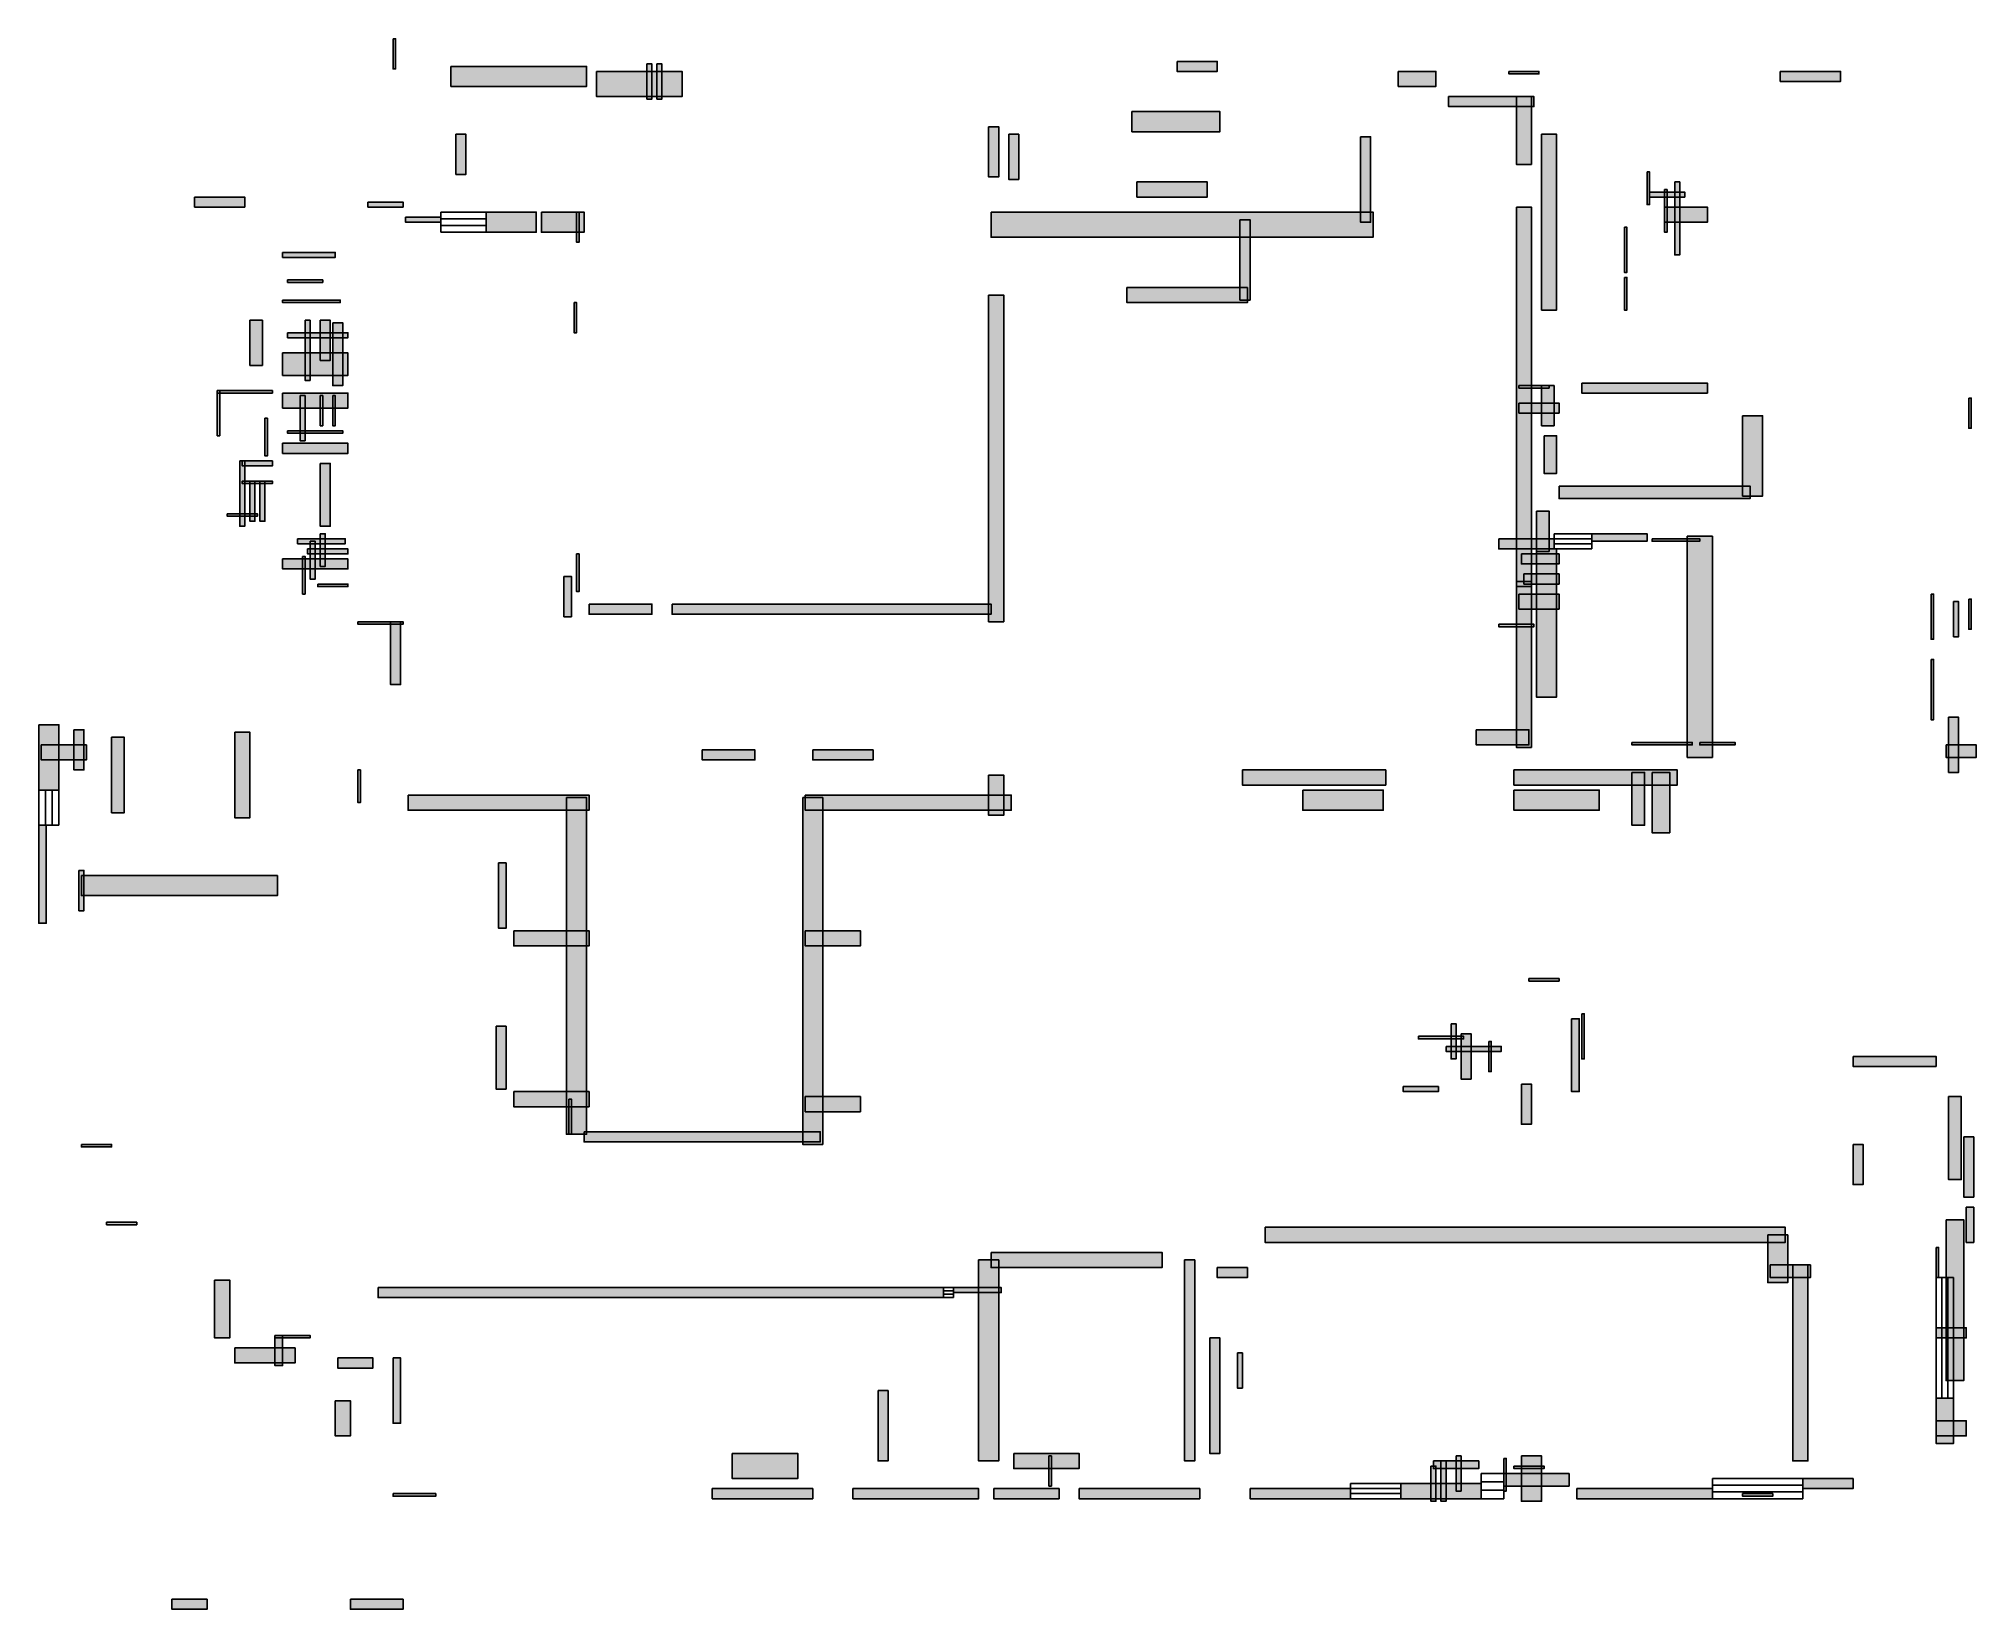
# Model space of a CAD drawing. Header units: millimetres. Extents: x 229 to 7014, y 194 to 5694.
import ezdxf

# ---------------------------------------------------------------- set-up
doc = ezdxf.new("R2010")
doc.units = ezdxf.units.MM
doc.layers.add('WALL', color=7, linetype='Continuous')
doc.layers.add('WINDOW', color=5, linetype='Continuous')

msp = doc.modelspace()

# ---------------------------------------------------------------- hatches: boundary and pattern name
at = {"layer": 'WALL'}
h = msp.add_hatch(color=256, dxfattribs=at)
h.dxf.hatch_style = 1
h.paths.add_polyline_path([(1469.6, 5693.6), (1478.4, 5693.6), (1478.4, 5588), (1469.6, 5588)])
h = msp.add_hatch(color=256, dxfattribs=at)
h.dxf.hatch_style = 1
h.paths.add_polyline_path([(1672, 5596.8), (2147.2, 5596.8), (2147.2, 5526.4), (1672, 5526.4)])
h = msp.add_hatch(color=256, dxfattribs=at)
h.dxf.hatch_style = 1
h.paths.add_polyline_path([(2182.4, 5579.2), (2481.6, 5579.2), (2481.6, 5491.2), (2182.4, 5491.2)])
h = msp.add_hatch(color=256, dxfattribs=at)
h.dxf.hatch_style = 1
h.paths.add_polyline_path([(2358.4, 5605.6), (2376, 5605.6), (2376, 5482.4), (2358.4, 5482.4)])
h = msp.add_hatch(color=256, dxfattribs=at)
h.dxf.hatch_style = 1
h.paths.add_polyline_path([(2393.6, 5605.6), (2411.2, 5605.6), (2411.2, 5482.4), (2393.6, 5482.4)])
h = msp.add_hatch(color=256, dxfattribs=at)
h.dxf.hatch_style = 1
h.paths.add_polyline_path([(4215.2, 5614.4), (4356, 5614.4), (4356, 5579.2), (4215.2, 5579.2)])
h = msp.add_hatch(color=256, dxfattribs=at)
h.dxf.hatch_style = 1
h.paths.add_polyline_path([(4989.6, 5579.2), (5121.6, 5579.2), (5121.6, 5526.4), (4989.6, 5526.4)])
h = msp.add_hatch(color=256, dxfattribs=at)
h.dxf.hatch_style = 1
h.paths.add_polyline_path([(5376.8, 5579.2), (5482.4, 5579.2), (5482.4, 5570.4), (5376.8, 5570.4)])
h = msp.add_hatch(color=256, dxfattribs=at)
h.dxf.hatch_style = 1
h.paths.add_polyline_path([(6327.2, 5579.2), (6538.4, 5579.2), (6538.4, 5544), (6327.2, 5544)])
h = msp.add_hatch(color=256, dxfattribs=at)
h.dxf.hatch_style = 1
h.paths.add_polyline_path([(4056.8, 5438.4), (4364.8, 5438.4), (4364.8, 5368), (4056.8, 5368)])
h = msp.add_hatch(color=256, dxfattribs=at)
h.dxf.hatch_style = 1
h.paths.add_polyline_path([(5165.6, 5491.2), (5464.8, 5491.2), (5464.8, 5456), (5165.6, 5456)])
h = msp.add_hatch(color=256, dxfattribs=at)
h.dxf.hatch_style = 1
h.paths.add_polyline_path([(5403.2, 5491.2), (5456, 5491.2), (5456, 5253.6), (5403.2, 5253.6)])
h = msp.add_hatch(color=256, dxfattribs=at)
h.dxf.hatch_style = 1
h.paths.add_polyline_path([(3555.2, 5385.6), (3590.4, 5385.6), (3590.4, 5209.6), (3555.2, 5209.6)])
h = msp.add_hatch(color=256, dxfattribs=at)
h.dxf.hatch_style = 1
h.paths.add_polyline_path([(1689.6, 5359.2), (1724.8, 5359.2), (1724.8, 5218.4), (1689.6, 5218.4)])
h = msp.add_hatch(color=256, dxfattribs=at)
h.dxf.hatch_style = 1
h.paths.add_polyline_path([(3625.6, 5359.2), (3660.8, 5359.2), (3660.8, 5200.8), (3625.6, 5200.8)])
h = msp.add_hatch(color=256, dxfattribs=at)
h.dxf.hatch_style = 1
h.paths.add_polyline_path([(4857.6, 5350.4), (4892.8, 5350.4), (4892.8, 5051.2), (4857.6, 5051.2)])
h = msp.add_hatch(color=256, dxfattribs=at)
h.dxf.hatch_style = 1
h.paths.add_polyline_path([(5491.2, 5359.2), (5544, 5359.2), (5544, 4743.2), (5491.2, 4743.2)])
h = msp.add_hatch(color=256, dxfattribs=at)
h.dxf.hatch_style = 1
h.paths.add_polyline_path([(5860.8, 5227.2), (5869.6, 5227.2), (5869.6, 5112.8), (5860.8, 5112.8)])
h = msp.add_hatch(color=256, dxfattribs=at)
h.dxf.hatch_style = 1
h.paths.add_polyline_path([(4074.4, 5192), (4320.8, 5192), (4320.8, 5139.2), (4074.4, 5139.2)])
h = msp.add_hatch(color=256, dxfattribs=at)
h.dxf.hatch_style = 1
h.paths.add_polyline_path([(5869.6, 5156.8), (5992.8, 5156.8), (5992.8, 5139.2), (5869.6, 5139.2)])
h = msp.add_hatch(color=256, dxfattribs=at)
h.dxf.hatch_style = 1
h.paths.add_polyline_path([(5922.4, 5165.6), (5931.2, 5165.6), (5931.2, 5016), (5922.4, 5016)])
h = msp.add_hatch(color=256, dxfattribs=at)
h.dxf.hatch_style = 1
h.paths.add_polyline_path([(5957.6, 5192), (5975.2, 5192), (5975.2, 4936.8), (5957.6, 4936.8)])
h = msp.add_hatch(color=256, dxfattribs=at)
h.dxf.hatch_style = 1
h.paths.add_polyline_path([(774.4, 5139.2), (950.4, 5139.2), (950.4, 5104), (774.4, 5104)])
h = msp.add_hatch(color=256, dxfattribs=at)
h.dxf.hatch_style = 1
h.paths.add_polyline_path([(1381.6, 5121.6), (1504.8, 5121.6), (1504.8, 5104), (1381.6, 5104)])
h = msp.add_hatch(color=256, dxfattribs=at)
h.dxf.hatch_style = 1
h.paths.add_polyline_path([(5403.2, 5104), (5456, 5104), (5456, 3775.2), (5403.2, 3775.2)])
h = msp.add_hatch(color=256, dxfattribs=at)
h.dxf.hatch_style = 1
h.paths.add_polyline_path([(5922.4, 5104), (6072, 5104), (6072, 5051.2), (5922.4, 5051.2)])
h = msp.add_hatch(color=256, dxfattribs=at)
h.dxf.hatch_style = 1
h.paths.add_polyline_path([(1513.6, 5068.8), (1636.8, 5068.8), (1636.8, 5051.2), (1513.6, 5051.2)])
h = msp.add_hatch(color=256, dxfattribs=at)
h.dxf.hatch_style = 1
h.paths.add_polyline_path([(1795.2, 5086.4), (1971.2, 5086.4), (1971.2, 5016), (1795.2, 5016)])
h = msp.add_hatch(color=256, dxfattribs=at)
h.dxf.hatch_style = 1
h.paths.add_polyline_path([(1988.8, 5086.4), (2138.4, 5086.4), (2138.4, 5016), (1988.8, 5016)])
h = msp.add_hatch(color=256, dxfattribs=at)
h.dxf.hatch_style = 1
h.paths.add_polyline_path([(2112, 5086.4), (2120.8, 5086.4), (2120.8, 4980.8), (2112, 4980.8)])
h = msp.add_hatch(color=256, dxfattribs=at)
h.dxf.hatch_style = 1
h.paths.add_polyline_path([(3564, 5086.4), (4901.6, 5086.4), (4901.6, 4998.4), (3564, 4998.4)])
h = msp.add_hatch(color=256, dxfattribs=at)
h.dxf.hatch_style = 1
h.paths.add_polyline_path([(4435.2, 5060), (4470.4, 5060), (4470.4, 4778.4), (4435.2, 4778.4)])
h = msp.add_hatch(color=256, dxfattribs=at)
h.dxf.hatch_style = 1
h.paths.add_polyline_path([(5781.6, 5033.6), (5790.4, 5033.6), (5790.4, 4875.2), (5781.6, 4875.2)])
h = msp.add_hatch(color=256, dxfattribs=at)
h.dxf.hatch_style = 1
h.paths.add_polyline_path([(1082.4, 4945.6), (1267.2, 4945.6), (1267.2, 4928), (1082.4, 4928)])
h = msp.add_hatch(color=256, dxfattribs=at)
h.dxf.hatch_style = 1
h.paths.add_polyline_path([(1100, 4848.8), (1223.2, 4848.8), (1223.2, 4840), (1100, 4840)])
h = msp.add_hatch(color=256, dxfattribs=at)
h.dxf.hatch_style = 1
h.paths.add_polyline_path([(4039.2, 4822.4), (4461.6, 4822.4), (4461.6, 4769.6), (4039.2, 4769.6)])
h = msp.add_hatch(color=256, dxfattribs=at)
h.dxf.hatch_style = 1
h.paths.add_polyline_path([(5781.6, 4857.6), (5790.4, 4857.6), (5790.4, 4743.2), (5781.6, 4743.2)])
h = msp.add_hatch(color=256, dxfattribs=at)
h.dxf.hatch_style = 1
h.paths.add_polyline_path([(1082.4, 4778.4), (1284.8, 4778.4), (1284.8, 4769.6), (1082.4, 4769.6)])
h = msp.add_hatch(color=256, dxfattribs=at)
h.dxf.hatch_style = 1
h.paths.add_polyline_path([(2103.2, 4769.6), (2112, 4769.6), (2112, 4664), (2103.2, 4664)])
h = msp.add_hatch(color=256, dxfattribs=at)
h.dxf.hatch_style = 1
h.paths.add_polyline_path([(3555.2, 4796), (3608, 4796), (3608, 3652), (3555.2, 3652)])
h = msp.add_hatch(color=256, dxfattribs=at)
h.dxf.hatch_style = 1
h.paths.add_polyline_path([(968, 4708), (1012, 4708), (1012, 4549.6), (968, 4549.6)])
h = msp.add_hatch(color=256, dxfattribs=at)
h.dxf.hatch_style = 1
h.paths.add_polyline_path([(1161.6, 4708), (1179.2, 4708), (1179.2, 4496.8), (1161.6, 4496.8)])
h = msp.add_hatch(color=256, dxfattribs=at)
h.dxf.hatch_style = 1
h.paths.add_polyline_path([(1214.4, 4708), (1249.6, 4708), (1249.6, 4567.2), (1214.4, 4567.2)])
h = msp.add_hatch(color=256, dxfattribs=at)
h.dxf.hatch_style = 1
h.paths.add_polyline_path([(1258.4, 4699.2), (1293.6, 4699.2), (1293.6, 4479.2), (1258.4, 4479.2)])
h = msp.add_hatch(color=256, dxfattribs=at)
h.dxf.hatch_style = 1
h.paths.add_polyline_path([(1100, 4664), (1311.2, 4664), (1311.2, 4646.4), (1100, 4646.4)])
h = msp.add_hatch(color=256, dxfattribs=at)
h.dxf.hatch_style = 1
h.paths.add_polyline_path([(1082.4, 4593.6), (1311.2, 4593.6), (1311.2, 4514.4), (1082.4, 4514.4)])
h = msp.add_hatch(color=256, dxfattribs=at)
h.dxf.hatch_style = 1
h.paths.add_polyline_path([(5412, 4479.2), (5517.6, 4479.2), (5517.6, 4470.4), (5412, 4470.4)])
h = msp.add_hatch(color=256, dxfattribs=at)
h.dxf.hatch_style = 1
h.paths.add_polyline_path([(5491.2, 4479.2), (5535.2, 4479.2), (5535.2, 4338.4), (5491.2, 4338.4)])
h = msp.add_hatch(color=256, dxfattribs=at)
h.dxf.hatch_style = 1
h.paths.add_polyline_path([(5632, 4488), (6072, 4488), (6072, 4452.8), (5632, 4452.8)])
h = msp.add_hatch(color=256, dxfattribs=at)
h.dxf.hatch_style = 1
h.paths.add_polyline_path([(853.6, 4461.6), (1047.2, 4461.6), (1047.2, 4452.8), (853.6, 4452.8)])
h = msp.add_hatch(color=256, dxfattribs=at)
h.dxf.hatch_style = 1
h.paths.add_polyline_path([(853.6, 4461.6), (862.4, 4461.6), (862.4, 4303.2), (853.6, 4303.2)])
h = msp.add_hatch(color=256, dxfattribs=at)
h.dxf.hatch_style = 1
h.paths.add_polyline_path([(1082.4, 4452.8), (1311.2, 4452.8), (1311.2, 4400), (1082.4, 4400)])
h = msp.add_hatch(color=256, dxfattribs=at)
h.dxf.hatch_style = 1
h.paths.add_polyline_path([(1144, 4444), (1161.6, 4444), (1161.6, 4285.6), (1144, 4285.6)])
h = msp.add_hatch(color=256, dxfattribs=at)
h.dxf.hatch_style = 1
h.paths.add_polyline_path([(1214.4, 4444), (1223.2, 4444), (1223.2, 4338.4), (1214.4, 4338.4)])
h = msp.add_hatch(color=256, dxfattribs=at)
h.dxf.hatch_style = 1
h.paths.add_polyline_path([(1258.4, 4444), (1267.2, 4444), (1267.2, 4338.4), (1258.4, 4338.4)])
h = msp.add_hatch(color=256, dxfattribs=at)
h.dxf.hatch_style = 1
h.paths.add_polyline_path([(5412, 4417.6), (5552.8, 4417.6), (5552.8, 4382.4), (5412, 4382.4)])
h = msp.add_hatch(color=256, dxfattribs=at)
h.dxf.hatch_style = 1
h.paths.add_polyline_path([(6987.2, 4435.2), (6996, 4435.2), (6996, 4329.6), (6987.2, 4329.6)])
h = msp.add_hatch(color=256, dxfattribs=at)
h.dxf.hatch_style = 1
h.paths.add_polyline_path([(1020.8, 4364.8), (1029.6, 4364.8), (1029.6, 4232.8), (1020.8, 4232.8)])
h = msp.add_hatch(color=256, dxfattribs=at)
h.dxf.hatch_style = 1
h.paths.add_polyline_path([(6195.2, 4373.6), (6265.6, 4373.6), (6265.6, 4092), (6195.2, 4092)])
h = msp.add_hatch(color=256, dxfattribs=at)
h.dxf.hatch_style = 1
h.paths.add_polyline_path([(1082.4, 4276.8), (1311.2, 4276.8), (1311.2, 4241.6), (1082.4, 4241.6)])
h = msp.add_hatch(color=256, dxfattribs=at)
h.dxf.hatch_style = 1
h.paths.add_polyline_path([(1100, 4320.8), (1293.6, 4320.8), (1293.6, 4312), (1100, 4312)])
h = msp.add_hatch(color=256, dxfattribs=at)
h.dxf.hatch_style = 1
h.paths.add_polyline_path([(5500, 4303.2), (5544, 4303.2), (5544, 4171.2), (5500, 4171.2)])
h = msp.add_hatch(color=256, dxfattribs=at)
h.dxf.hatch_style = 1
h.paths.add_polyline_path([(932.8, 4215.2), (950.4, 4215.2), (950.4, 3986.4), (932.8, 3986.4)])
h = msp.add_hatch(color=256, dxfattribs=at)
h.dxf.hatch_style = 1
h.paths.add_polyline_path([(941.6, 4215.2), (1047.2, 4215.2), (1047.2, 4197.6), (941.6, 4197.6)])
h = msp.add_hatch(color=256, dxfattribs=at)
h.dxf.hatch_style = 1
h.paths.add_polyline_path([(941.6, 4144.8), (1047.2, 4144.8), (1047.2, 4136), (941.6, 4136)])
h = msp.add_hatch(color=256, dxfattribs=at)
h.dxf.hatch_style = 1
h.paths.add_polyline_path([(968, 4144.8), (985.6, 4144.8), (985.6, 4004), (968, 4004)])
h = msp.add_hatch(color=256, dxfattribs=at)
h.dxf.hatch_style = 1
h.paths.add_polyline_path([(1003.2, 4144.8), (1020.8, 4144.8), (1020.8, 4004), (1003.2, 4004)])
h = msp.add_hatch(color=256, dxfattribs=at)
h.dxf.hatch_style = 1
h.paths.add_polyline_path([(1214.4, 4206.4), (1249.6, 4206.4), (1249.6, 3986.4), (1214.4, 3986.4)])
h = msp.add_hatch(color=256, dxfattribs=at)
h.dxf.hatch_style = 1
h.paths.add_polyline_path([(5552.8, 4127.2), (6221.6, 4127.2), (6221.6, 4083.2), (5552.8, 4083.2)])
h = msp.add_hatch(color=256, dxfattribs=at)
h.dxf.hatch_style = 1
h.paths.add_polyline_path([(888.8, 4030.4), (994.4, 4030.4), (994.4, 4021.6), (888.8, 4021.6)])
h = msp.add_hatch(color=256, dxfattribs=at)
h.dxf.hatch_style = 1
h.paths.add_polyline_path([(5473.6, 4039.2), (5517.6, 4039.2), (5517.6, 3898.4), (5473.6, 3898.4)])
h = msp.add_hatch(color=256, dxfattribs=at)
h.dxf.hatch_style = 1
h.paths.add_polyline_path([(1135.2, 3942.4), (1302.4, 3942.4), (1302.4, 3924.8), (1135.2, 3924.8)])
h = msp.add_hatch(color=256, dxfattribs=at)
h.dxf.hatch_style = 1
h.paths.add_polyline_path([(1214.4, 3960), (1232, 3960), (1232, 3845.6), (1214.4, 3845.6)])
h = msp.add_hatch(color=256, dxfattribs=at)
h.dxf.hatch_style = 1
h.paths.add_polyline_path([(5341.6, 3942.4), (5535.2, 3942.4), (5535.2, 3907.2), (5341.6, 3907.2)])
h = msp.add_hatch(color=256, dxfattribs=at)
h.dxf.hatch_style = 1
h.paths.add_polyline_path([(5667.2, 3960), (5860.8, 3960), (5860.8, 3933.6), (5667.2, 3933.6)])
h = msp.add_hatch(color=256, dxfattribs=at)
h.dxf.hatch_style = 1
h.paths.add_polyline_path([(5878.4, 3942.4), (6045.6, 3942.4), (6045.6, 3933.6), (5878.4, 3933.6)])
h = msp.add_hatch(color=256, dxfattribs=at)
h.dxf.hatch_style = 1
h.paths.add_polyline_path([(6001.6, 3951.2), (6089.6, 3951.2), (6089.6, 3176.8), (6001.6, 3176.8)])
h = msp.add_hatch(color=256, dxfattribs=at)
h.dxf.hatch_style = 1
h.paths.add_polyline_path([(1082.4, 3872), (1311.2, 3872), (1311.2, 3836.8), (1082.4, 3836.8)])
h = msp.add_hatch(color=256, dxfattribs=at)
h.dxf.hatch_style = 1
h.paths.add_polyline_path([(1152.8, 3880.8), (1161.6, 3880.8), (1161.6, 3748.8), (1152.8, 3748.8)])
h = msp.add_hatch(color=256, dxfattribs=at)
h.dxf.hatch_style = 1
h.paths.add_polyline_path([(1170.4, 3907.2), (1311.2, 3907.2), (1311.2, 3889.6), (1170.4, 3889.6)])
h = msp.add_hatch(color=256, dxfattribs=at)
h.dxf.hatch_style = 1
h.paths.add_polyline_path([(1179.2, 3933.6), (1196.8, 3933.6), (1196.8, 3801.6), (1179.2, 3801.6)])
h = msp.add_hatch(color=256, dxfattribs=at)
h.dxf.hatch_style = 1
h.paths.add_polyline_path([(2112, 3889.6), (2120.8, 3889.6), (2120.8, 3757.6), (2112, 3757.6)])
h = msp.add_hatch(color=256, dxfattribs=at)
h.dxf.hatch_style = 1
h.paths.add_polyline_path([(5420.8, 3889.6), (5552.8, 3889.6), (5552.8, 3854.4), (5420.8, 3854.4)])
h = msp.add_hatch(color=256, dxfattribs=at)
h.dxf.hatch_style = 1
h.paths.add_polyline_path([(5473.6, 3907.2), (5544, 3907.2), (5544, 3388), (5473.6, 3388)])
h = msp.add_hatch(color=256, dxfattribs=at)
h.dxf.hatch_style = 1
h.paths.add_polyline_path([(2068, 3810.4), (2094.4, 3810.4), (2094.4, 3669.6), (2068, 3669.6)])
h = msp.add_hatch(color=256, dxfattribs=at)
h.dxf.hatch_style = 1
h.paths.add_polyline_path([(5429.6, 3819.2), (5552.8, 3819.2), (5552.8, 3784), (5429.6, 3784)])
h = msp.add_hatch(color=256, dxfattribs=at)
h.dxf.hatch_style = 1
h.paths.add_polyline_path([(1205.6, 3784), (1311.2, 3784), (1311.2, 3775.2), (1205.6, 3775.2)])
h = msp.add_hatch(color=256, dxfattribs=at)
h.dxf.hatch_style = 1
h.paths.add_polyline_path([(5403.2, 3792.8), (5456, 3792.8), (5456, 3212), (5403.2, 3212)])
h = msp.add_hatch(color=256, dxfattribs=at)
h.dxf.hatch_style = 1
h.paths.add_polyline_path([(5412, 3748.8), (5552.8, 3748.8), (5552.8, 3696), (5412, 3696)])
h = msp.add_hatch(color=256, dxfattribs=at)
h.dxf.hatch_style = 1
h.paths.add_polyline_path([(6855.2, 3748.8), (6864, 3748.8), (6864, 3590.4), (6855.2, 3590.4)])
h = msp.add_hatch(color=256, dxfattribs=at)
h.dxf.hatch_style = 1
h.paths.add_polyline_path([(2156, 3713.6), (2376, 3713.6), (2376, 3678.4), (2156, 3678.4)])
h = msp.add_hatch(color=256, dxfattribs=at)
h.dxf.hatch_style = 1
h.paths.add_polyline_path([(2446.4, 3713.6), (3564, 3713.6), (3564, 3678.4), (2446.4, 3678.4)])
h = msp.add_hatch(color=256, dxfattribs=at)
h.dxf.hatch_style = 1
h.paths.add_polyline_path([(6934.4, 3722.4), (6952, 3722.4), (6952, 3599.2), (6934.4, 3599.2)])
h = msp.add_hatch(color=256, dxfattribs=at)
h.dxf.hatch_style = 1
h.paths.add_polyline_path([(6987.2, 3731.2), (6996, 3731.2), (6996, 3625.6), (6987.2, 3625.6)])
h = msp.add_hatch(color=256, dxfattribs=at)
h.dxf.hatch_style = 1
h.paths.add_polyline_path([(1346.4, 3652), (1504.8, 3652), (1504.8, 3643.2), (1346.4, 3643.2)])
h = msp.add_hatch(color=256, dxfattribs=at)
h.dxf.hatch_style = 1
h.paths.add_polyline_path([(1460.8, 3652), (1496, 3652), (1496, 3432), (1460.8, 3432)])
h = msp.add_hatch(color=256, dxfattribs=at)
h.dxf.hatch_style = 1
h.paths.add_polyline_path([(5341.6, 3643.2), (5464.8, 3643.2), (5464.8, 3634.4), (5341.6, 3634.4)])
h = msp.add_hatch(color=256, dxfattribs=at)
h.dxf.hatch_style = 1
h.paths.add_polyline_path([(6855.2, 3520), (6864, 3520), (6864, 3308.8), (6855.2, 3308.8)])
h = msp.add_hatch(color=256, dxfattribs=at)
h.dxf.hatch_style = 1
h.paths.add_polyline_path([(228.8, 3291.2), (299.2, 3291.2), (299.2, 3062.4), (228.8, 3062.4)])
h = msp.add_hatch(color=256, dxfattribs=at)
h.dxf.hatch_style = 1
h.paths.add_polyline_path([(352, 3273.6), (387.2, 3273.6), (387.2, 3132.8), (352, 3132.8)])
h = msp.add_hatch(color=256, dxfattribs=at)
h.dxf.hatch_style = 1
h.paths.add_polyline_path([(915.2, 3264.8), (968, 3264.8), (968, 2965.6), (915.2, 2965.6)])
h = msp.add_hatch(color=256, dxfattribs=at)
h.dxf.hatch_style = 1
h.paths.add_polyline_path([(5262.4, 3273.6), (5447.2, 3273.6), (5447.2, 3220.8), (5262.4, 3220.8)])
h = msp.add_hatch(color=256, dxfattribs=at)
h.dxf.hatch_style = 1
h.paths.add_polyline_path([(6916.8, 3317.6), (6952, 3317.6), (6952, 3124), (6916.8, 3124)])
h = msp.add_hatch(color=256, dxfattribs=at)
h.dxf.hatch_style = 1
h.paths.add_polyline_path([(237.6, 3220.8), (396, 3220.8), (396, 3168), (237.6, 3168)])
h = msp.add_hatch(color=256, dxfattribs=at)
h.dxf.hatch_style = 1
h.paths.add_polyline_path([(484, 3247.2), (528, 3247.2), (528, 2983.2), (484, 2983.2)])
h = msp.add_hatch(color=256, dxfattribs=at)
h.dxf.hatch_style = 1
h.paths.add_polyline_path([(2552, 3203.2), (2736.8, 3203.2), (2736.8, 3168), (2552, 3168)])
h = msp.add_hatch(color=256, dxfattribs=at)
h.dxf.hatch_style = 1
h.paths.add_polyline_path([(2939.2, 3203.2), (3150.4, 3203.2), (3150.4, 3168), (2939.2, 3168)])
h = msp.add_hatch(color=256, dxfattribs=at)
h.dxf.hatch_style = 1
h.paths.add_polyline_path([(5808, 3229.6), (6019.2, 3229.6), (6019.2, 3220.8), (5808, 3220.8)])
h = msp.add_hatch(color=256, dxfattribs=at)
h.dxf.hatch_style = 1
h.paths.add_polyline_path([(6045.6, 3229.6), (6168.8, 3229.6), (6168.8, 3220.8), (6045.6, 3220.8)])
h = msp.add_hatch(color=256, dxfattribs=at)
h.dxf.hatch_style = 1
h.paths.add_polyline_path([(6908, 3220.8), (7013.6, 3220.8), (7013.6, 3176.8), (6908, 3176.8)])
h = msp.add_hatch(color=256, dxfattribs=at)
h.dxf.hatch_style = 1
h.paths.add_polyline_path([(1346.4, 3132.8), (1355.2, 3132.8), (1355.2, 3018.4), (1346.4, 3018.4)])
h = msp.add_hatch(color=256, dxfattribs=at)
h.dxf.hatch_style = 1
h.paths.add_polyline_path([(4444, 3132.8), (4945.6, 3132.8), (4945.6, 3080), (4444, 3080)])
h = msp.add_hatch(color=256, dxfattribs=at)
h.dxf.hatch_style = 1
h.paths.add_polyline_path([(5394.4, 3132.8), (5966.4, 3132.8), (5966.4, 3080), (5394.4, 3080)])
h = msp.add_hatch(color=256, dxfattribs=at)
h.dxf.hatch_style = 1
h.paths.add_polyline_path([(5808, 3124), (5852, 3124), (5852, 2939.2), (5808, 2939.2)])
h = msp.add_hatch(color=256, dxfattribs=at)
h.dxf.hatch_style = 1
h.paths.add_polyline_path([(5878.4, 3124), (5940, 3124), (5940, 2912.8), (5878.4, 2912.8)])
h = msp.add_hatch(color=256, dxfattribs=at)
h.dxf.hatch_style = 1
h.paths.add_polyline_path([(3555.2, 3115.2), (3608, 3115.2), (3608, 2974.4), (3555.2, 2974.4)])
h = msp.add_hatch(color=256, dxfattribs=at)
h.dxf.hatch_style = 1
h.paths.add_polyline_path([(4655.2, 3062.4), (4936.8, 3062.4), (4936.8, 2992), (4655.2, 2992)])
h = msp.add_hatch(color=256, dxfattribs=at)
h.dxf.hatch_style = 1
h.paths.add_polyline_path([(5394.4, 3062.4), (5693.6, 3062.4), (5693.6, 2992), (5394.4, 2992)])
h = msp.add_hatch(color=256, dxfattribs=at)
h.dxf.hatch_style = 1
h.paths.add_polyline_path([(1522.4, 3044.8), (2156, 3044.8), (2156, 2992), (1522.4, 2992)])
h = msp.add_hatch(color=256, dxfattribs=at)
h.dxf.hatch_style = 1
h.paths.add_polyline_path([(2076.8, 3036), (2147.2, 3036), (2147.2, 1856.8), (2076.8, 1856.8)])
h = msp.add_hatch(color=256, dxfattribs=at)
h.dxf.hatch_style = 1
h.paths.add_polyline_path([(2904, 3036), (2974.4, 3036), (2974.4, 1821.6), (2904, 1821.6)])
h = msp.add_hatch(color=256, dxfattribs=at)
h.dxf.hatch_style = 1
h.paths.add_polyline_path([(2912.8, 3044.8), (3634.4, 3044.8), (3634.4, 2992), (2912.8, 2992)])
h = msp.add_hatch(color=256, dxfattribs=at)
h.dxf.hatch_style = 1
h.paths.add_polyline_path([(228.8, 2939.2), (255.2, 2939.2), (255.2, 2596), (228.8, 2596)])
h = msp.add_hatch(color=256, dxfattribs=at)
h.dxf.hatch_style = 1
h.paths.add_polyline_path([(1839.2, 2807.2), (1865.6, 2807.2), (1865.6, 2578.4), (1839.2, 2578.4)])
h = msp.add_hatch(color=256, dxfattribs=at)
h.dxf.hatch_style = 1
h.paths.add_polyline_path([(369.6, 2780.8), (387.2, 2780.8), (387.2, 2640), (369.6, 2640)])
h = msp.add_hatch(color=256, dxfattribs=at)
h.dxf.hatch_style = 1
h.paths.add_polyline_path([(378.4, 2763.2), (1064.8, 2763.2), (1064.8, 2692.8), (378.4, 2692.8)])
h = msp.add_hatch(color=256, dxfattribs=at)
h.dxf.hatch_style = 1
h.paths.add_polyline_path([(1892, 2569.6), (2156, 2569.6), (2156, 2516.8), (1892, 2516.8)])
h = msp.add_hatch(color=256, dxfattribs=at)
h.dxf.hatch_style = 1
h.paths.add_polyline_path([(2912.8, 2569.6), (3106.4, 2569.6), (3106.4, 2516.8), (2912.8, 2516.8)])
h = msp.add_hatch(color=256, dxfattribs=at)
h.dxf.hatch_style = 1
h.paths.add_polyline_path([(5447.2, 2402.4), (5552.8, 2402.4), (5552.8, 2393.6), (5447.2, 2393.6)])
h = msp.add_hatch(color=256, dxfattribs=at)
h.dxf.hatch_style = 1
h.paths.add_polyline_path([(5174.4, 2244), (5192, 2244), (5192, 2120.8), (5174.4, 2120.8)])
h = msp.add_hatch(color=256, dxfattribs=at)
h.dxf.hatch_style = 1
h.paths.add_polyline_path([(5596.8, 2261.6), (5623.2, 2261.6), (5623.2, 2006.4), (5596.8, 2006.4)])
h = msp.add_hatch(color=256, dxfattribs=at)
h.dxf.hatch_style = 1
h.paths.add_polyline_path([(5632, 2279.2), (5640.8, 2279.2), (5640.8, 2120.8), (5632, 2120.8)])
h = msp.add_hatch(color=256, dxfattribs=at)
h.dxf.hatch_style = 1
h.paths.add_polyline_path([(1830.4, 2235.2), (1865.6, 2235.2), (1865.6, 2015.2), (1830.4, 2015.2)])
h = msp.add_hatch(color=256, dxfattribs=at)
h.dxf.hatch_style = 1
h.paths.add_polyline_path([(5060, 2200), (5218.4, 2200), (5218.4, 2191.2), (5060, 2191.2)])
h = msp.add_hatch(color=256, dxfattribs=at)
h.dxf.hatch_style = 1
h.paths.add_polyline_path([(5209.6, 2208.8), (5244.8, 2208.8), (5244.8, 2050.4), (5209.6, 2050.4)])
h = msp.add_hatch(color=256, dxfattribs=at)
h.dxf.hatch_style = 1
h.paths.add_polyline_path([(5306.4, 2182.4), (5315.2, 2182.4), (5315.2, 2076.8), (5306.4, 2076.8)])
h = msp.add_hatch(color=256, dxfattribs=at)
h.dxf.hatch_style = 1
h.paths.add_polyline_path([(5156.8, 2164.8), (5350.4, 2164.8), (5350.4, 2147.2), (5156.8, 2147.2)])
h = msp.add_hatch(color=256, dxfattribs=at)
h.dxf.hatch_style = 1
h.paths.add_polyline_path([(6582.4, 2129.6), (6872.8, 2129.6), (6872.8, 2094.4), (6582.4, 2094.4)])
h = msp.add_hatch(color=256, dxfattribs=at)
h.dxf.hatch_style = 1
h.paths.add_polyline_path([(1892, 2006.4), (2156, 2006.4), (2156, 1953.6), (1892, 1953.6)])
h = msp.add_hatch(color=256, dxfattribs=at)
h.dxf.hatch_style = 1
h.paths.add_polyline_path([(2085.6, 1980), (2094.4, 1980), (2094.4, 1856.8), (2085.6, 1856.8)])
h = msp.add_hatch(color=256, dxfattribs=at)
h.dxf.hatch_style = 1
h.paths.add_polyline_path([(2912.8, 1988.8), (3106.4, 1988.8), (3106.4, 1936), (2912.8, 1936)])
h = msp.add_hatch(color=256, dxfattribs=at)
h.dxf.hatch_style = 1
h.paths.add_polyline_path([(5007.2, 2024), (5130.4, 2024), (5130.4, 2006.4), (5007.2, 2006.4)])
h = msp.add_hatch(color=256, dxfattribs=at)
h.dxf.hatch_style = 1
h.paths.add_polyline_path([(5420.8, 2032.8), (5456, 2032.8), (5456, 1892), (5420.8, 1892)])
h = msp.add_hatch(color=256, dxfattribs=at)
h.dxf.hatch_style = 1
h.paths.add_polyline_path([(6916.8, 1988.8), (6960.8, 1988.8), (6960.8, 1698.4), (6916.8, 1698.4)])
h = msp.add_hatch(color=256, dxfattribs=at)
h.dxf.hatch_style = 1
h.paths.add_polyline_path([(2138.4, 1865.6), (2965.6, 1865.6), (2965.6, 1830.4), (2138.4, 1830.4)])
h = msp.add_hatch(color=256, dxfattribs=at)
h.dxf.hatch_style = 1
h.paths.add_polyline_path([(6969.6, 1848), (7004.8, 1848), (7004.8, 1636.8), (6969.6, 1636.8)])
h = msp.add_hatch(color=256, dxfattribs=at)
h.dxf.hatch_style = 1
h.paths.add_polyline_path([(378.4, 1821.6), (484, 1821.6), (484, 1812.8), (378.4, 1812.8)])
h = msp.add_hatch(color=256, dxfattribs=at)
h.dxf.hatch_style = 1
h.paths.add_polyline_path([(6582.4, 1821.6), (6617.6, 1821.6), (6617.6, 1680.8), (6582.4, 1680.8)])
h = msp.add_hatch(color=256, dxfattribs=at)
h.dxf.hatch_style = 1
h.paths.add_polyline_path([(6978.4, 1601.6), (7004.8, 1601.6), (7004.8, 1478.4), (6978.4, 1478.4)])
h = msp.add_hatch(color=256, dxfattribs=at)
h.dxf.hatch_style = 1
h.paths.add_polyline_path([(466.4, 1548.8), (572, 1548.8), (572, 1540), (466.4, 1540)])
h = msp.add_hatch(color=256, dxfattribs=at)
h.dxf.hatch_style = 1
h.paths.add_polyline_path([(4523.2, 1531.2), (6344.8, 1531.2), (6344.8, 1478.4), (4523.2, 1478.4)])
h = msp.add_hatch(color=256, dxfattribs=at)
h.dxf.hatch_style = 1
h.paths.add_polyline_path([(6283.2, 1504.8), (6353.6, 1504.8), (6353.6, 1337.6), (6283.2, 1337.6)])
h = msp.add_hatch(color=256, dxfattribs=at)
h.dxf.hatch_style = 1
h.paths.add_polyline_path([(6908, 1557.6), (6969.6, 1557.6), (6969.6, 994.4), (6908, 994.4)])
h = msp.add_hatch(color=256, dxfattribs=at)
h.dxf.hatch_style = 1
h.paths.add_polyline_path([(3564, 1443.2), (4162.4, 1443.2), (4162.4, 1390.4), (3564, 1390.4)])
h = msp.add_hatch(color=256, dxfattribs=at)
h.dxf.hatch_style = 1
h.paths.add_polyline_path([(6872.8, 1460.8), (6881.6, 1460.8), (6881.6, 1355.2), (6872.8, 1355.2)])
h = msp.add_hatch(color=256, dxfattribs=at)
h.dxf.hatch_style = 1
h.paths.add_polyline_path([(3520, 1416.8), (3590.4, 1416.8), (3590.4, 712.8), (3520, 712.8)])
h = msp.add_hatch(color=256, dxfattribs=at)
h.dxf.hatch_style = 1
h.paths.add_polyline_path([(4241.6, 1416.8), (4276.8, 1416.8), (4276.8, 712.8), (4241.6, 712.8)])
h = msp.add_hatch(color=256, dxfattribs=at)
h.dxf.hatch_style = 1
h.paths.add_polyline_path([(4356, 1390.4), (4461.6, 1390.4), (4461.6, 1355.2), (4356, 1355.2)])
h = msp.add_hatch(color=256, dxfattribs=at)
h.dxf.hatch_style = 1
h.paths.add_polyline_path([(6292, 1399.2), (6432.8, 1399.2), (6432.8, 1355.2), (6292, 1355.2)])
h = msp.add_hatch(color=256, dxfattribs=at)
h.dxf.hatch_style = 1
h.paths.add_polyline_path([(6371.2, 1399.2), (6424, 1399.2), (6424, 712.8), (6371.2, 712.8)])
h = msp.add_hatch(color=256, dxfattribs=at)
h.dxf.hatch_style = 1
h.paths.add_polyline_path([(844.8, 1346.4), (897.6, 1346.4), (897.6, 1144), (844.8, 1144)])
h = msp.add_hatch(color=256, dxfattribs=at)
h.dxf.hatch_style = 1
h.paths.add_polyline_path([(1416.8, 1320), (3396.8, 1320), (3396.8, 1284.8), (1416.8, 1284.8)])
h = msp.add_hatch(color=256, dxfattribs=at)
h.dxf.hatch_style = 1
h.paths.add_polyline_path([(3432, 1320), (3599.2, 1320), (3599.2, 1302.4), (3432, 1302.4)])
h = msp.add_hatch(color=256, dxfattribs=at)
h.dxf.hatch_style = 1
h.paths.add_polyline_path([(6872.8, 1179.2), (6978.4, 1179.2), (6978.4, 1144), (6872.8, 1144)])
h = msp.add_hatch(color=256, dxfattribs=at)
h.dxf.hatch_style = 1
h.paths.add_polyline_path([(915.2, 1108.8), (1126.4, 1108.8), (1126.4, 1056), (915.2, 1056)])
h = msp.add_hatch(color=256, dxfattribs=at)
h.dxf.hatch_style = 1
h.paths.add_polyline_path([(1056, 1152.8), (1179.2, 1152.8), (1179.2, 1144), (1056, 1144)])
h = msp.add_hatch(color=256, dxfattribs=at)
h.dxf.hatch_style = 1
h.paths.add_polyline_path([(1056, 1152.8), (1082.4, 1152.8), (1082.4, 1047.2), (1056, 1047.2)])
h = msp.add_hatch(color=256, dxfattribs=at)
h.dxf.hatch_style = 1
h.paths.add_polyline_path([(4329.6, 1144), (4364.8, 1144), (4364.8, 739.2), (4329.6, 739.2)])
h = msp.add_hatch(color=256, dxfattribs=at)
h.dxf.hatch_style = 1
h.paths.add_polyline_path([(4426.4, 1091.2), (4444, 1091.2), (4444, 968), (4426.4, 968)])
h = msp.add_hatch(color=256, dxfattribs=at)
h.dxf.hatch_style = 1
h.paths.add_polyline_path([(1276, 1073.6), (1399.2, 1073.6), (1399.2, 1038.4), (1276, 1038.4)])
h = msp.add_hatch(color=256, dxfattribs=at)
h.dxf.hatch_style = 1
h.paths.add_polyline_path([(1469.6, 1073.6), (1496, 1073.6), (1496, 844.8), (1469.6, 844.8)])
h = msp.add_hatch(color=256, dxfattribs=at)
h.dxf.hatch_style = 1
h.paths.add_polyline_path([(3168, 959.2), (3203.2, 959.2), (3203.2, 712.8), (3168, 712.8)])
h = msp.add_hatch(color=256, dxfattribs=at)
h.dxf.hatch_style = 1
h.paths.add_polyline_path([(1267.2, 924), (1320, 924), (1320, 800.8), (1267.2, 800.8)])
h = msp.add_hatch(color=256, dxfattribs=at)
h.dxf.hatch_style = 1
h.paths.add_polyline_path([(6872.8, 932.8), (6934.4, 932.8), (6934.4, 774.4), (6872.8, 774.4)])
h = msp.add_hatch(color=256, dxfattribs=at)
h.dxf.hatch_style = 1
h.paths.add_polyline_path([(6872.8, 853.6), (6978.4, 853.6), (6978.4, 800.8), (6872.8, 800.8)])
h = msp.add_hatch(color=256, dxfattribs=at)
h.dxf.hatch_style = 1
h.paths.add_polyline_path([(2657.6, 739.2), (2886.4, 739.2), (2886.4, 651.2), (2657.6, 651.2)])
h = msp.add_hatch(color=256, dxfattribs=at)
h.dxf.hatch_style = 1
h.paths.add_polyline_path([(3643.2, 739.2), (3872, 739.2), (3872, 686.4), (3643.2, 686.4)])
h = msp.add_hatch(color=256, dxfattribs=at)
h.dxf.hatch_style = 1
h.paths.add_polyline_path([(3766.4, 730.4), (3775.2, 730.4), (3775.2, 624.8), (3766.4, 624.8)])
h = msp.add_hatch(color=256, dxfattribs=at)
h.dxf.hatch_style = 1
h.paths.add_polyline_path([(5104, 695.2), (5121.6, 695.2), (5121.6, 572), (5104, 572)])
h = msp.add_hatch(color=256, dxfattribs=at)
h.dxf.hatch_style = 1
h.paths.add_polyline_path([(5112.8, 712.8), (5271.2, 712.8), (5271.2, 686.4), (5112.8, 686.4)])
h = msp.add_hatch(color=256, dxfattribs=at)
h.dxf.hatch_style = 1
h.paths.add_polyline_path([(5139.2, 712.8), (5156.8, 712.8), (5156.8, 572), (5139.2, 572)])
h = msp.add_hatch(color=256, dxfattribs=at)
h.dxf.hatch_style = 1
h.paths.add_polyline_path([(5192, 730.4), (5209.6, 730.4), (5209.6, 607.2), (5192, 607.2)])
h = msp.add_hatch(color=256, dxfattribs=at)
h.dxf.hatch_style = 1
h.paths.add_polyline_path([(5359.2, 721.6), (5368, 721.6), (5368, 607.2), (5359.2, 607.2)])
h = msp.add_hatch(color=256, dxfattribs=at)
h.dxf.hatch_style = 1
h.paths.add_polyline_path([(5394.4, 695.2), (5500, 695.2), (5500, 686.4), (5394.4, 686.4)])
h = msp.add_hatch(color=256, dxfattribs=at)
h.dxf.hatch_style = 1
h.paths.add_polyline_path([(5420.8, 730.4), (5491.2, 730.4), (5491.2, 572), (5420.8, 572)])
h = msp.add_hatch(color=256, dxfattribs=at)
h.dxf.hatch_style = 1
h.paths.add_polyline_path([(2587.2, 616), (2939.2, 616), (2939.2, 580.8), (2587.2, 580.8)])
h = msp.add_hatch(color=256, dxfattribs=at)
h.dxf.hatch_style = 1
h.paths.add_polyline_path([(3080, 616), (3520, 616), (3520, 580.8), (3080, 580.8)])
h = msp.add_hatch(color=256, dxfattribs=at)
h.dxf.hatch_style = 1
h.paths.add_polyline_path([(3572.8, 616), (3801.6, 616), (3801.6, 580.8), (3572.8, 580.8)])
h = msp.add_hatch(color=256, dxfattribs=at)
h.dxf.hatch_style = 1
h.paths.add_polyline_path([(3872, 616), (4294.4, 616), (4294.4, 580.8), (3872, 580.8)])
h = msp.add_hatch(color=256, dxfattribs=at)
h.dxf.hatch_style = 1
h.paths.add_polyline_path([(4470.4, 616), (4822.4, 616), (4822.4, 580.8), (4470.4, 580.8)])
h = msp.add_hatch(color=256, dxfattribs=at)
h.dxf.hatch_style = 1
h.paths.add_polyline_path([(4998.4, 633.6), (5280, 633.6), (5280, 580.8), (4998.4, 580.8)])
h = msp.add_hatch(color=256, dxfattribs=at)
h.dxf.hatch_style = 1
h.paths.add_polyline_path([(5359.2, 668.8), (5588, 668.8), (5588, 624.8), (5359.2, 624.8)])
h = msp.add_hatch(color=256, dxfattribs=at)
h.dxf.hatch_style = 1
h.paths.add_polyline_path([(5614.4, 616), (6089.6, 616), (6089.6, 580.8), (5614.4, 580.8)])
h = msp.add_hatch(color=256, dxfattribs=at)
h.dxf.hatch_style = 1
h.paths.add_polyline_path([(6406.4, 651.2), (6582.4, 651.2), (6582.4, 616), (6406.4, 616)])
h = msp.add_hatch(color=256, dxfattribs=at)
h.dxf.hatch_style = 1
h.paths.add_polyline_path([(1469.6, 598.4), (1619.2, 598.4), (1619.2, 589.6), (1469.6, 589.6)])
h = msp.add_hatch(color=256, dxfattribs=at)
h.dxf.hatch_style = 1
h.paths.add_polyline_path([(6195.2, 598.4), (6300.8, 598.4), (6300.8, 589.6), (6195.2, 589.6)])
h = msp.add_hatch(color=256, dxfattribs=at)
h.dxf.hatch_style = 1
h.paths.add_polyline_path([(695.2, 228.8), (818.4, 228.8), (818.4, 193.6), (695.2, 193.6)])
h = msp.add_hatch(color=256, dxfattribs=at)
h.dxf.hatch_style = 1
h.paths.add_polyline_path([(1320, 228.8), (1504.8, 228.8), (1504.8, 193.6), (1320, 193.6)])

# ---------------------------------------------------------------- linework, layer by layer
for points in [[(1469.6, 5693.6), (1478.4, 5693.6), (1478.4, 5588), (1469.6, 5588)], [(1672, 5596.8), (2147.2, 5596.8), (2147.2, 5526.4), (1672, 5526.4)], [(2182.4, 5579.2), (2481.6, 5579.2), (2481.6, 5491.2), (2182.4, 5491.2)], [(2358.4, 5605.6), (2376, 5605.6), (2376, 5482.4), (2358.4, 5482.4)], [(2393.6, 5605.6), (2411.2, 5605.6), (2411.2, 5482.4), (2393.6, 5482.4)], [(4215.2, 5614.4), (4356, 5614.4), (4356, 5579.2), (4215.2, 5579.2)], [(4989.6, 5579.2), (5121.6, 5579.2), (5121.6, 5526.4), (4989.6, 5526.4)], [(5376.8, 5579.2), (5482.4, 5579.2), (5482.4, 5570.4), (5376.8, 5570.4)], [(6327.2, 5579.2), (6538.4, 5579.2), (6538.4, 5544), (6327.2, 5544)], [(4056.8, 5438.4), (4364.8, 5438.4), (4364.8, 5368), (4056.8, 5368)], [(5165.6, 5491.2), (5464.8, 5491.2), (5464.8, 5456), (5165.6, 5456)], [(5403.2, 5491.2), (5456, 5491.2), (5456, 5253.6), (5403.2, 5253.6)], [(3555.2, 5385.6), (3590.4, 5385.6), (3590.4, 5209.6), (3555.2, 5209.6)], [(1689.6, 5359.2), (1724.8, 5359.2), (1724.8, 5218.4), (1689.6, 5218.4)], [(3625.6, 5359.2), (3660.8, 5359.2), (3660.8, 5200.8), (3625.6, 5200.8)], [(4857.6, 5350.4), (4892.8, 5350.4), (4892.8, 5051.2), (4857.6, 5051.2)], [(5491.2, 5359.2), (5544, 5359.2), (5544, 4743.2), (5491.2, 4743.2)], [(5860.8, 5227.2), (5869.6, 5227.2), (5869.6, 5112.8), (5860.8, 5112.8)], [(4074.4, 5192), (4320.8, 5192), (4320.8, 5139.2), (4074.4, 5139.2)], [(5869.6, 5156.8), (5992.8, 5156.8), (5992.8, 5139.2), (5869.6, 5139.2)], [(5922.4, 5165.6), (5931.2, 5165.6), (5931.2, 5016), (5922.4, 5016)], [(5957.6, 5192), (5975.2, 5192), (5975.2, 4936.8), (5957.6, 4936.8)], [(774.4, 5139.2), (950.4, 5139.2), (950.4, 5104), (774.4, 5104)], [(1381.6, 5121.6), (1504.8, 5121.6), (1504.8, 5104), (1381.6, 5104)], [(5403.2, 5104), (5456, 5104), (5456, 3775.2), (5403.2, 3775.2)], [(5922.4, 5104), (6072, 5104), (6072, 5051.2), (5922.4, 5051.2)], [(1513.6, 5068.8), (1636.8, 5068.8), (1636.8, 5051.2), (1513.6, 5051.2)], [(1795.2, 5086.4), (1971.2, 5086.4), (1971.2, 5016), (1795.2, 5016)], [(1988.8, 5086.4), (2138.4, 5086.4), (2138.4, 5016), (1988.8, 5016)], [(2112, 5086.4), (2120.8, 5086.4), (2120.8, 4980.8), (2112, 4980.8)], [(3564, 5086.4), (4901.6, 5086.4), (4901.6, 4998.4), (3564, 4998.4)], [(4435.2, 5060), (4470.4, 5060), (4470.4, 4778.4), (4435.2, 4778.4)], [(5781.6, 5033.6), (5790.4, 5033.6), (5790.4, 4875.2), (5781.6, 4875.2)], [(1082.4, 4945.6), (1267.2, 4945.6), (1267.2, 4928), (1082.4, 4928)], [(1100, 4848.8), (1223.2, 4848.8), (1223.2, 4840), (1100, 4840)], [(4039.2, 4822.4), (4461.6, 4822.4), (4461.6, 4769.6), (4039.2, 4769.6)], [(5781.6, 4857.6), (5790.4, 4857.6), (5790.4, 4743.2), (5781.6, 4743.2)], [(1082.4, 4778.4), (1284.8, 4778.4), (1284.8, 4769.6), (1082.4, 4769.6)], [(2103.2, 4769.6), (2112, 4769.6), (2112, 4664), (2103.2, 4664)], [(3555.2, 4796), (3608, 4796), (3608, 3652), (3555.2, 3652)], [(968, 4708), (1012, 4708), (1012, 4549.6), (968, 4549.6)], [(1161.6, 4708), (1179.2, 4708), (1179.2, 4496.8), (1161.6, 4496.8)], [(1214.4, 4708), (1249.6, 4708), (1249.6, 4567.2), (1214.4, 4567.2)], [(1258.4, 4699.2), (1293.6, 4699.2), (1293.6, 4479.2), (1258.4, 4479.2)], [(1100, 4664), (1311.2, 4664), (1311.2, 4646.4), (1100, 4646.4)], [(1082.4, 4593.6), (1311.2, 4593.6), (1311.2, 4514.4), (1082.4, 4514.4)], [(5412, 4479.2), (5517.6, 4479.2), (5517.6, 4470.4), (5412, 4470.4)], [(5491.2, 4479.2), (5535.2, 4479.2), (5535.2, 4338.4), (5491.2, 4338.4)], [(5632, 4488), (6072, 4488), (6072, 4452.8), (5632, 4452.8)], [(853.6, 4461.6), (1047.2, 4461.6), (1047.2, 4452.8), (853.6, 4452.8)], [(853.6, 4461.6), (862.4, 4461.6), (862.4, 4303.2), (853.6, 4303.2)], [(1082.4, 4452.8), (1311.2, 4452.8), (1311.2, 4400), (1082.4, 4400)], [(1144, 4444), (1161.6, 4444), (1161.6, 4285.6), (1144, 4285.6)], [(1214.4, 4444), (1223.2, 4444), (1223.2, 4338.4), (1214.4, 4338.4)], [(1258.4, 4444), (1267.2, 4444), (1267.2, 4338.4), (1258.4, 4338.4)], [(5412, 4417.6), (5552.8, 4417.6), (5552.8, 4382.4), (5412, 4382.4)], [(6987.2, 4435.2), (6996, 4435.2), (6996, 4329.6), (6987.2, 4329.6)], [(1020.8, 4364.8), (1029.6, 4364.8), (1029.6, 4232.8), (1020.8, 4232.8)], [(6195.2, 4373.6), (6265.6, 4373.6), (6265.6, 4092), (6195.2, 4092)], [(1082.4, 4276.8), (1311.2, 4276.8), (1311.2, 4241.6), (1082.4, 4241.6)], [(1100, 4320.8), (1293.6, 4320.8), (1293.6, 4312), (1100, 4312)], [(5500, 4303.2), (5544, 4303.2), (5544, 4171.2), (5500, 4171.2)], [(932.8, 4215.2), (950.4, 4215.2), (950.4, 3986.4), (932.8, 3986.4)], [(941.6, 4215.2), (1047.2, 4215.2), (1047.2, 4197.6), (941.6, 4197.6)], [(941.6, 4144.8), (1047.2, 4144.8), (1047.2, 4136), (941.6, 4136)], [(968, 4144.8), (985.6, 4144.8), (985.6, 4004), (968, 4004)], [(1003.2, 4144.8), (1020.8, 4144.8), (1020.8, 4004), (1003.2, 4004)], [(1214.4, 4206.4), (1249.6, 4206.4), (1249.6, 3986.4), (1214.4, 3986.4)], [(5552.8, 4127.2), (6221.6, 4127.2), (6221.6, 4083.2), (5552.8, 4083.2)], [(888.8, 4030.4), (994.4, 4030.4), (994.4, 4021.6), (888.8, 4021.6)], [(5473.6, 4039.2), (5517.6, 4039.2), (5517.6, 3898.4), (5473.6, 3898.4)], [(1135.2, 3942.4), (1302.4, 3942.4), (1302.4, 3924.8), (1135.2, 3924.8)], [(1214.4, 3960), (1232, 3960), (1232, 3845.6), (1214.4, 3845.6)], [(5341.6, 3942.4), (5535.2, 3942.4), (5535.2, 3907.2), (5341.6, 3907.2)], [(5667.2, 3960), (5860.8, 3960), (5860.8, 3933.6), (5667.2, 3933.6)], [(5878.4, 3942.4), (6045.6, 3942.4), (6045.6, 3933.6), (5878.4, 3933.6)], [(6001.6, 3951.2), (6089.6, 3951.2), (6089.6, 3176.8), (6001.6, 3176.8)], [(1082.4, 3872), (1311.2, 3872), (1311.2, 3836.8), (1082.4, 3836.8)], [(1152.8, 3880.8), (1161.6, 3880.8), (1161.6, 3748.8), (1152.8, 3748.8)], [(1170.4, 3907.2), (1311.2, 3907.2), (1311.2, 3889.6), (1170.4, 3889.6)], [(1179.2, 3933.6), (1196.8, 3933.6), (1196.8, 3801.6), (1179.2, 3801.6)], [(2112, 3889.6), (2120.8, 3889.6), (2120.8, 3757.6), (2112, 3757.6)], [(5420.8, 3889.6), (5552.8, 3889.6), (5552.8, 3854.4), (5420.8, 3854.4)], [(5473.6, 3907.2), (5544, 3907.2), (5544, 3388), (5473.6, 3388)], [(2068, 3810.4), (2094.4, 3810.4), (2094.4, 3669.6), (2068, 3669.6)], [(5429.6, 3819.2), (5552.8, 3819.2), (5552.8, 3784), (5429.6, 3784)], [(1205.6, 3784), (1311.2, 3784), (1311.2, 3775.2), (1205.6, 3775.2)], [(5403.2, 3792.8), (5456, 3792.8), (5456, 3212), (5403.2, 3212)], [(5412, 3748.8), (5552.8, 3748.8), (5552.8, 3696), (5412, 3696)], [(6855.2, 3748.8), (6864, 3748.8), (6864, 3590.4), (6855.2, 3590.4)], [(2156, 3713.6), (2376, 3713.6), (2376, 3678.4), (2156, 3678.4)], [(2446.4, 3713.6), (3564, 3713.6), (3564, 3678.4), (2446.4, 3678.4)], [(6934.4, 3722.4), (6952, 3722.4), (6952, 3599.2), (6934.4, 3599.2)], [(6987.2, 3731.2), (6996, 3731.2), (6996, 3625.6), (6987.2, 3625.6)], [(1346.4, 3652), (1504.8, 3652), (1504.8, 3643.2), (1346.4, 3643.2)], [(1460.8, 3652), (1496, 3652), (1496, 3432), (1460.8, 3432)], [(5341.6, 3643.2), (5464.8, 3643.2), (5464.8, 3634.4), (5341.6, 3634.4)], [(6855.2, 3520), (6864, 3520), (6864, 3308.8), (6855.2, 3308.8)], [(228.8, 3291.2), (299.2, 3291.2), (299.2, 3062.4), (228.8, 3062.4)], [(352, 3273.6), (387.2, 3273.6), (387.2, 3132.8), (352, 3132.8)], [(915.2, 3264.8), (968, 3264.8), (968, 2965.6), (915.2, 2965.6)], [(5262.4, 3273.6), (5447.2, 3273.6), (5447.2, 3220.8), (5262.4, 3220.8)], [(6916.8, 3317.6), (6952, 3317.6), (6952, 3124), (6916.8, 3124)], [(237.6, 3220.8), (396, 3220.8), (396, 3168), (237.6, 3168)], [(484, 3247.2), (528, 3247.2), (528, 2983.2), (484, 2983.2)], [(2552, 3203.2), (2736.8, 3203.2), (2736.8, 3168), (2552, 3168)], [(2939.2, 3203.2), (3150.4, 3203.2), (3150.4, 3168), (2939.2, 3168)], [(5808, 3229.6), (6019.2, 3229.6), (6019.2, 3220.8), (5808, 3220.8)], [(6045.6, 3229.6), (6168.8, 3229.6), (6168.8, 3220.8), (6045.6, 3220.8)], [(6908, 3220.8), (7013.6, 3220.8), (7013.6, 3176.8), (6908, 3176.8)], [(1346.4, 3132.8), (1355.2, 3132.8), (1355.2, 3018.4), (1346.4, 3018.4)], [(4444, 3132.8), (4945.6, 3132.8), (4945.6, 3080), (4444, 3080)], [(5394.4, 3132.8), (5966.4, 3132.8), (5966.4, 3080), (5394.4, 3080)], [(5808, 3124), (5852, 3124), (5852, 2939.2), (5808, 2939.2)], [(5878.4, 3124), (5940, 3124), (5940, 2912.8), (5878.4, 2912.8)], [(3555.2, 3115.2), (3608, 3115.2), (3608, 2974.4), (3555.2, 2974.4)], [(4655.2, 3062.4), (4936.8, 3062.4), (4936.8, 2992), (4655.2, 2992)], [(5394.4, 3062.4), (5693.6, 3062.4), (5693.6, 2992), (5394.4, 2992)], [(1522.4, 3044.8), (2156, 3044.8), (2156, 2992), (1522.4, 2992)], [(2076.8, 3036), (2147.2, 3036), (2147.2, 1856.8), (2076.8, 1856.8)], [(2904, 3036), (2974.4, 3036), (2974.4, 1821.6), (2904, 1821.6)], [(2912.8, 3044.8), (3634.4, 3044.8), (3634.4, 2992), (2912.8, 2992)], [(228.8, 2939.2), (255.2, 2939.2), (255.2, 2596), (228.8, 2596)], [(1839.2, 2807.2), (1865.6, 2807.2), (1865.6, 2578.4), (1839.2, 2578.4)], [(369.6, 2780.8), (387.2, 2780.8), (387.2, 2640), (369.6, 2640)], [(378.4, 2763.2), (1064.8, 2763.2), (1064.8, 2692.8), (378.4, 2692.8)], [(1892, 2569.6), (2156, 2569.6), (2156, 2516.8), (1892, 2516.8)], [(2912.8, 2569.6), (3106.4, 2569.6), (3106.4, 2516.8), (2912.8, 2516.8)], [(5447.2, 2402.4), (5552.8, 2402.4), (5552.8, 2393.6), (5447.2, 2393.6)], [(5174.4, 2244), (5192, 2244), (5192, 2120.8), (5174.4, 2120.8)], [(5596.8, 2261.6), (5623.2, 2261.6), (5623.2, 2006.4), (5596.8, 2006.4)], [(5632, 2279.2), (5640.8, 2279.2), (5640.8, 2120.8), (5632, 2120.8)], [(1830.4, 2235.2), (1865.6, 2235.2), (1865.6, 2015.2), (1830.4, 2015.2)], [(5060, 2200), (5218.4, 2200), (5218.4, 2191.2), (5060, 2191.2)], [(5209.6, 2208.8), (5244.8, 2208.8), (5244.8, 2050.4), (5209.6, 2050.4)], [(5306.4, 2182.4), (5315.2, 2182.4), (5315.2, 2076.8), (5306.4, 2076.8)], [(5156.8, 2164.8), (5350.4, 2164.8), (5350.4, 2147.2), (5156.8, 2147.2)], [(6582.4, 2129.6), (6872.8, 2129.6), (6872.8, 2094.4), (6582.4, 2094.4)], [(1892, 2006.4), (2156, 2006.4), (2156, 1953.6), (1892, 1953.6)], [(2085.6, 1980), (2094.4, 1980), (2094.4, 1856.8), (2085.6, 1856.8)], [(2912.8, 1988.8), (3106.4, 1988.8), (3106.4, 1936), (2912.8, 1936)], [(5007.2, 2024), (5130.4, 2024), (5130.4, 2006.4), (5007.2, 2006.4)], [(5420.8, 2032.8), (5456, 2032.8), (5456, 1892), (5420.8, 1892)], [(6916.8, 1988.8), (6960.8, 1988.8), (6960.8, 1698.4), (6916.8, 1698.4)], [(2138.4, 1865.6), (2965.6, 1865.6), (2965.6, 1830.4), (2138.4, 1830.4)], [(6969.6, 1848), (7004.8, 1848), (7004.8, 1636.8), (6969.6, 1636.8)], [(378.4, 1821.6), (484, 1821.6), (484, 1812.8), (378.4, 1812.8)], [(6582.4, 1821.6), (6617.6, 1821.6), (6617.6, 1680.8), (6582.4, 1680.8)], [(6978.4, 1601.6), (7004.8, 1601.6), (7004.8, 1478.4), (6978.4, 1478.4)], [(466.4, 1548.8), (572, 1548.8), (572, 1540), (466.4, 1540)], [(4523.2, 1531.2), (6344.8, 1531.2), (6344.8, 1478.4), (4523.2, 1478.4)], [(6283.2, 1504.8), (6353.6, 1504.8), (6353.6, 1337.6), (6283.2, 1337.6)], [(6908, 1557.6), (6969.6, 1557.6), (6969.6, 994.4), (6908, 994.4)], [(3564, 1443.2), (4162.4, 1443.2), (4162.4, 1390.4), (3564, 1390.4)], [(6872.8, 1460.8), (6881.6, 1460.8), (6881.6, 1355.2), (6872.8, 1355.2)], [(3520, 1416.8), (3590.4, 1416.8), (3590.4, 712.8), (3520, 712.8)], [(4241.6, 1416.8), (4276.8, 1416.8), (4276.8, 712.8), (4241.6, 712.8)], [(4356, 1390.4), (4461.6, 1390.4), (4461.6, 1355.2), (4356, 1355.2)], [(6292, 1399.2), (6432.8, 1399.2), (6432.8, 1355.2), (6292, 1355.2)], [(6371.2, 1399.2), (6424, 1399.2), (6424, 712.8), (6371.2, 712.8)], [(844.8, 1346.4), (897.6, 1346.4), (897.6, 1144), (844.8, 1144)], [(1416.8, 1320), (3396.8, 1320), (3396.8, 1284.8), (1416.8, 1284.8)], [(3432, 1320), (3599.2, 1320), (3599.2, 1302.4), (3432, 1302.4)], [(6872.8, 1179.2), (6978.4, 1179.2), (6978.4, 1144), (6872.8, 1144)], [(915.2, 1108.8), (1126.4, 1108.8), (1126.4, 1056), (915.2, 1056)], [(1056, 1152.8), (1179.2, 1152.8), (1179.2, 1144), (1056, 1144)], [(1056, 1152.8), (1082.4, 1152.8), (1082.4, 1047.2), (1056, 1047.2)], [(4329.6, 1144), (4364.8, 1144), (4364.8, 739.2), (4329.6, 739.2)], [(4426.4, 1091.2), (4444, 1091.2), (4444, 968), (4426.4, 968)], [(1276, 1073.6), (1399.2, 1073.6), (1399.2, 1038.4), (1276, 1038.4)], [(1469.6, 1073.6), (1496, 1073.6), (1496, 844.8), (1469.6, 844.8)], [(3168, 959.2), (3203.2, 959.2), (3203.2, 712.8), (3168, 712.8)], [(1267.2, 924), (1320, 924), (1320, 800.8), (1267.2, 800.8)], [(6872.8, 932.8), (6934.4, 932.8), (6934.4, 774.4), (6872.8, 774.4)], [(6872.8, 853.6), (6978.4, 853.6), (6978.4, 800.8), (6872.8, 800.8)], [(2657.6, 739.2), (2886.4, 739.2), (2886.4, 651.2), (2657.6, 651.2)], [(3643.2, 739.2), (3872, 739.2), (3872, 686.4), (3643.2, 686.4)], [(3766.4, 730.4), (3775.2, 730.4), (3775.2, 624.8), (3766.4, 624.8)], [(5104, 695.2), (5121.6, 695.2), (5121.6, 572), (5104, 572)], [(5112.8, 712.8), (5271.2, 712.8), (5271.2, 686.4), (5112.8, 686.4)], [(5139.2, 712.8), (5156.8, 712.8), (5156.8, 572), (5139.2, 572)], [(5192, 730.4), (5209.6, 730.4), (5209.6, 607.2), (5192, 607.2)], [(5359.2, 721.6), (5368, 721.6), (5368, 607.2), (5359.2, 607.2)], [(5394.4, 695.2), (5500, 695.2), (5500, 686.4), (5394.4, 686.4)], [(5420.8, 730.4), (5491.2, 730.4), (5491.2, 572), (5420.8, 572)], [(2587.2, 616), (2939.2, 616), (2939.2, 580.8), (2587.2, 580.8)], [(3080, 616), (3520, 616), (3520, 580.8), (3080, 580.8)], [(3572.8, 616), (3801.6, 616), (3801.6, 580.8), (3572.8, 580.8)], [(3872, 616), (4294.4, 616), (4294.4, 580.8), (3872, 580.8)], [(4470.4, 616), (4822.4, 616), (4822.4, 580.8), (4470.4, 580.8)], [(4998.4, 633.6), (5280, 633.6), (5280, 580.8), (4998.4, 580.8)], [(5359.2, 668.8), (5588, 668.8), (5588, 624.8), (5359.2, 624.8)], [(5614.4, 616), (6089.6, 616), (6089.6, 580.8), (5614.4, 580.8)], [(6406.4, 651.2), (6582.4, 651.2), (6582.4, 616), (6406.4, 616)], [(1469.6, 598.4), (1619.2, 598.4), (1619.2, 589.6), (1469.6, 589.6)], [(6195.2, 598.4), (6300.8, 598.4), (6300.8, 589.6), (6195.2, 589.6)], [(695.2, 228.8), (818.4, 228.8), (818.4, 193.6), (695.2, 193.6)], [(1320, 228.8), (1504.8, 228.8), (1504.8, 193.6), (1320, 193.6)]]:
    msp.add_lwpolyline(points, close=True, dxfattribs=at)
at = {"layer": 'WINDOW'}
for p, q in [((1636.8, 5086.4), (1795.2, 5086.4)), ((1636.8, 5086.4), (1636.8, 5016)), ((1636.8, 5062.9), (1795.2, 5062.9)), ((1636.8, 5039.5), (1795.2, 5039.5)), ((1795.2, 5086.4), (1795.2, 5016)), ((1636.8, 5016), (1795.2, 5016)), ((5535.2, 3960), (5667.2, 3960)), ((5535.2, 3960), (5535.2, 3907.2)), ((5535.2, 3942.4), (5667.2, 3942.4)), ((5667.2, 3960), (5667.2, 3907.2)), ((5535.2, 3924.8), (5667.2, 3924.8)), ((5535.2, 3907.2), (5667.2, 3907.2)), ((228.8, 3062.4), (228.8, 2939.2)), ((228.8, 3062.4), (299.2, 3062.4)), ((252.3, 3062.4), (252.3, 2939.2)), ((275.7, 3062.4), (275.7, 2939.2)), ((299.2, 3062.4), (299.2, 2939.2)), ((228.8, 2939.2), (299.2, 2939.2)), ((3396.8, 1320), (3432, 1320)), ((3396.8, 1320), (3396.8, 1284.8)), ((3396.8, 1308.3), (3432, 1308.3)), ((3396.8, 1296.5), (3432, 1296.5)), ((3432, 1320), (3432, 1284.8)), ((6872.8, 1355.2), (6872.8, 932.8)), ((6872.8, 1355.2), (6934.4, 1355.2)), ((6893.3, 1355.2), (6893.3, 932.8)), ((6913.9, 1355.2), (6913.9, 932.8)), ((6934.4, 1355.2), (6934.4, 932.8)), ((3396.8, 1284.8), (3432, 1284.8)), ((6872.8, 932.8), (6934.4, 932.8)), ((4822.4, 633.6), (4998.4, 633.6)), ((4822.4, 633.6), (4822.4, 580.8)), ((4822.4, 616), (4998.4, 616)), ((4998.4, 633.6), (4998.4, 580.8)), ((5280, 668.8), (5359.2, 668.8)), ((5280, 668.8), (5280, 580.8)), ((5280, 639.5), (5359.2, 639.5)), ((5359.2, 668.8), (5359.2, 580.8)), ((6089.6, 651.2), (6406.4, 651.2)), ((6089.6, 651.2), (6089.6, 580.8)), ((6089.6, 627.7), (6406.4, 627.7)), ((6406.4, 651.2), (6406.4, 580.8)), ((4822.4, 598.4), (4998.4, 598.4)), ((4822.4, 580.8), (4998.4, 580.8)), ((5280, 610.1), (5359.2, 610.1)), ((5280, 580.8), (5359.2, 580.8)), ((6089.6, 604.3), (6406.4, 604.3)), ((6089.6, 580.8), (6406.4, 580.8))]:
    msp.add_line(p, q, dxfattribs=at)

doc.saveas('drawing.dxf')
